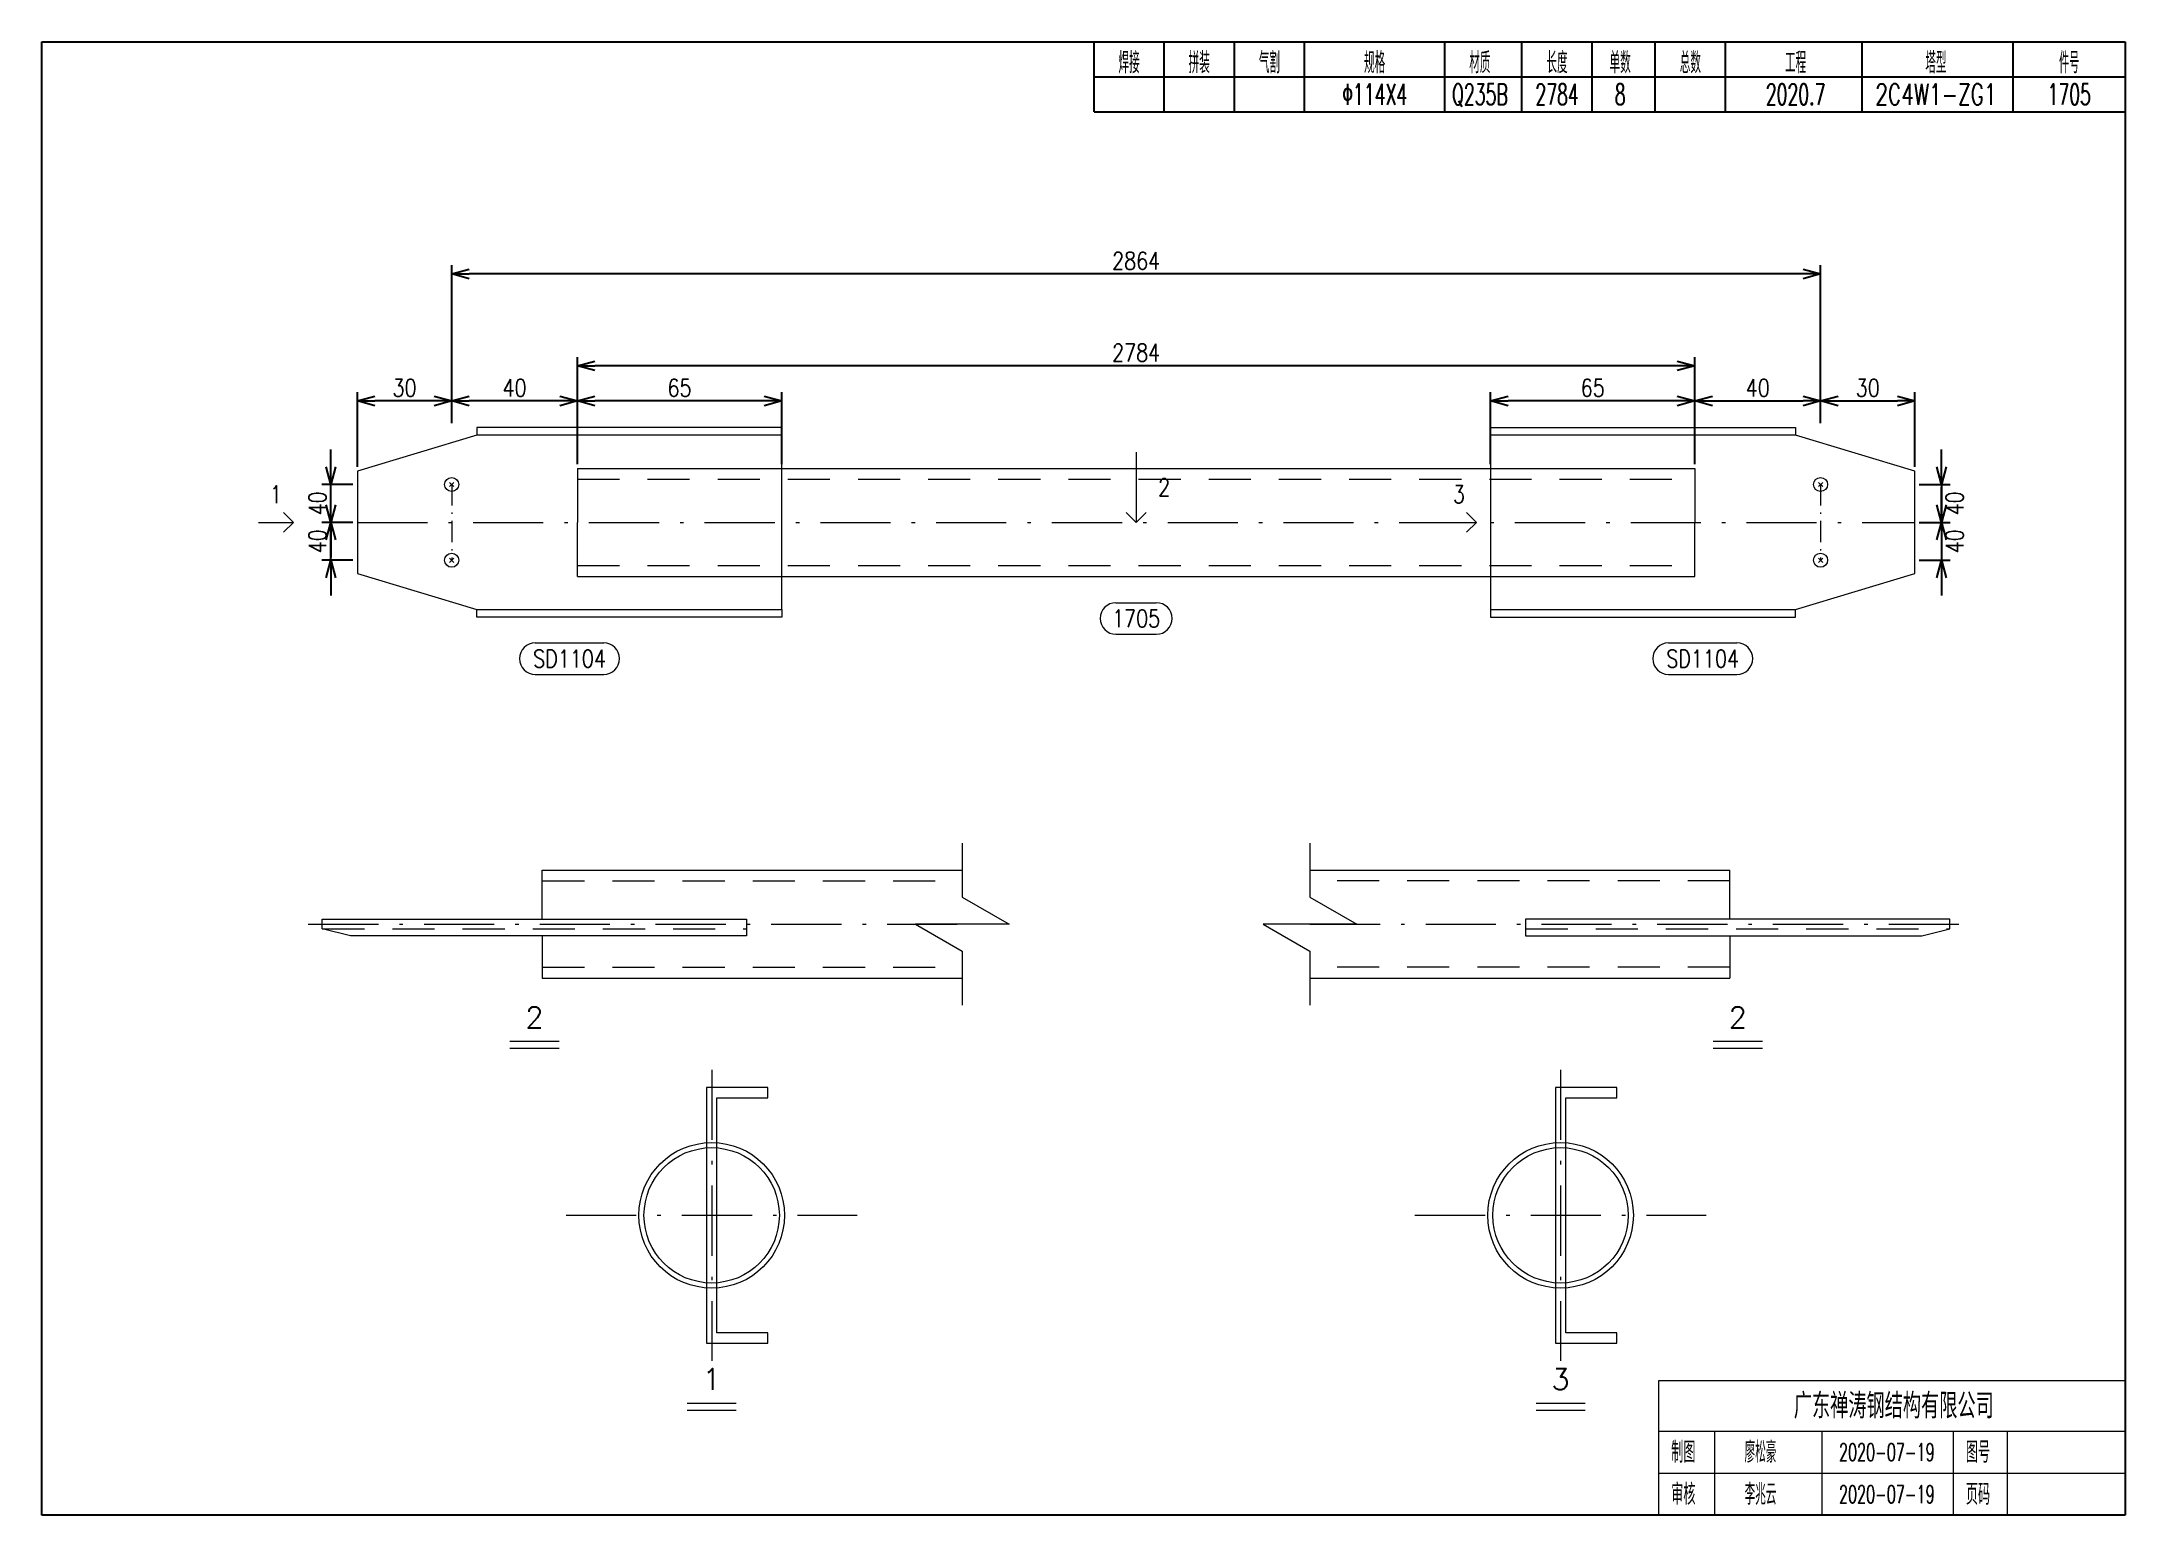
# Model space of a CAD drawing. Extents: x 154981 to 165753, y -86801 to -82885.
# Drawn here: x 157658.1 to 157955.1, y -83946.7 to -83736.7 of the extents above; entities that cross this region are included whole.
import ezdxf
from ezdxf.enums import TextEntityAlignment as Align

# ---------------------------------------------------------------- set-up
doc = ezdxf.new("R2010")
doc.units = 0
doc.header["$MEASUREMENT"] = 0
for name, pattern in [('一点画线', [5.2, 3, -1, 0.2, -1]), ('长一点画线', [16.5, 10, -3, 0.5, -3]), ('长虚线', [10, 6, -4])]:
    doc.linetypes.add(name, pattern=pattern)
doc.layers.get('0').update_dxf_attribs({"linetype": 'CONTINUOUS', "lineweight": 25})
doc.layers.get('Defpoints').update_dxf_attribs({"linetype": 'CONTINUOUS'})
doc.layers.add('4', color=7, linetype='CONTINUOUS', lineweight=25)
doc.layers.add('5', color=7, linetype='CONTINUOUS', lineweight=25)
doc.styles.add('DimFont', font='simplex.shx', dxfattribs={"width": 0.8, "bigfont": 'gbhzfs.shx'})
doc.styles.get("Standard").update_dxf_attribs({"font": 'simplex.shx', "width": 0.7, "height": 3, "bigfont": 'gbhzfs.shx'})
doc.dimstyles.new('DHDxfDimStyleOpen30', dxfattribs={"dimtxt": 2.5, "dimasz": 2.5, "dimexe": 1.25, "dimexo": 0.625, "dimtad": 2, "dimtxsty": 'DimFont', "dimblk": 'OPEN30', "dimblk1": 'OPEN30', "dimblk2": 'OPEN30', "dimcen": 2.5, "dimadec": 0, "dimazin": 0, "dimtfac": 1, "dimtmove": 0, "dimatfit": 3, "dimfxl": 0, "dimarcsym": 0})

msp = doc.modelspace()

# ---------------------------------------------------------------- texts
at = {"layer": '4', "color": 1, "linetype": 'Continuous', "lineweight": 25}
for s, width, p in [('焊接', 0.7, (157813.11666, -83739.66733)), ('拼装', 0.7, (157823.11666, -83739.66733)), ('气割', 0.7, (157833.11666, -83739.66733)), ('规格', 0.7, (157848.11666, -83739.66733)), ('材质', 0.7, (157863.11666, -83739.66733)), ('长度', 0.7, (157874.11666, -83739.66733)), ('单数', 0.7, (157883.11666, -83739.66733)), ('总数', 0.7, (157893.11666, -83739.66733)), ('工程', 0.7, (157908.11666, -83739.66733)), ('塔型', 0.7, (157928.11666, -83739.66733)), ('件号', 0.6, (157947.11666, -83739.66733)), ('Φ114X4', 0.6, (157848.11666, -83744.16733)), ('Q235B', 0.6, (157863.11666, -83744.16733)), ('2784', 0.6, (157874.11666, -83744.16733)), ('8', 0.6, (157883.11666, -83744.16733)), ('2020.7', 0.6, (157908.11666, -83744.16733)), ('2C4W1-ZG1', 0.7, (157928.11666, -83744.16733)), ('1705', 0.6, (157947.11666, -83744.16733))]:
    msp.add_text(s, height=3, dxfattribs=dict(at, width=width)).set_placement(p, align=Align.MIDDLE_CENTER)
at = {"layer": '4', "color": 1, "linetype": 'Continuous', "lineweight": 13}
msp.add_text('广东禅涛钢结构有限公司', height=3.6, dxfattribs=at).set_placement((157922.11666, -83931.06733), align=Align.MIDDLE_CENTER)
for s, height, width, p in [('制图', 3, 0.8, (157892.11666, -83937.66733)), ('廖松豪', 3, 0.7, (157903.11666, -83937.66733)), ('2020-07-19', 2.5, 0.6, (157921.11666, -83937.66733)), ('图号', 3, 0.8, (157934.11666, -83937.66733)), ('审核', 3, 0.8, (157892.11666, -83943.66733)), ('李兆云', 3, 0.7, (157903.11666, -83943.66733)), ('2020-07-19', 2.5, 0.6, (157921.11666, -83943.66733)), ('页码', 3, 0.8, (157934.11666, -83943.66733))]:
    msp.add_text(s, height=height, dxfattribs=dict(at, width=width)).set_placement(p, align=Align.MIDDLE_CENTER)
at = {"layer": '5', "color": 6, "linetype": 'Continuous', "lineweight": 13, "width": 0.8}
for s, p in [('1', (157691.51266, -83801.16733)), ('2', (157818.11666, -83800.16733)), ('3', (157860.13666, -83801.16733)), ('1705', (157814.11666, -83818.86233)), ('SD1104', (157733.35666, -83824.58733)), ('SD1104', (157894.87666, -83824.58733))]:
    msp.add_text(s, height=2.5, dxfattribs=at).set_placement(p, align=Align.MIDDLE_CENTER)
at = {"layer": '5', "color": 7, "linetype": 'Continuous', "lineweight": 13}
for s, p in [('2', (157728.35666, -83878.11233)), ('2', (157899.87666, -83878.11233)), ('1', (157753.61666, -83929.66733)), ('3', (157874.61666, -83929.66733))]:
    msp.add_text(s, height=3, dxfattribs=at).set_placement(p, align=Align.BOTTOM_CENTER)

# ---------------------------------------------------------------- blocks, each defined once
blk = doc.blocks.new('_OPEN30')
at = {"color": 0, "linetype": 'ByBlock', "lineweight": -2}
for p, q in [((-1, 0.27), (0, 0)), ((0, 0), (-1, -0.27)), ((0, 0), (-1, 0))]:
    blk.add_line(p, q, dxfattribs=at)
blk = doc.blocks.new('*D402')
at = {"layer": '5', "color": 3, "linetype": 'Continuous', "lineweight": -2}
for p, q in [((157716.56, -83791.04), (157716.56, -83768.52)), ((157911.68, -83791.04), (157911.68, -83768.52)), ((157909.18, -83769.77), (157719.06, -83769.77))]:
    blk.add_line(p, q, dxfattribs=at)
at = {"layer": 'Defpoints', "color": 0, "linetype": 'Continuous'}
for p in [(157716.56, -83769.77), (157716.56, -83791.67), (157911.68, -83791.67)]:
    blk.add_point(p, dxfattribs=at)
at = {"layer": '5', "color": 3, "linetype": 'Continuous', "lineweight": -2, "xscale": 2.5, "yscale": 2.5, "zscale": 2.5, "rotation": 180}
blk.add_blockref('_OPEN30', (157716.56, -83769.77), dxfattribs=at)
at = {"layer": '5', "color": 3, "linetype": 'Continuous', "lineweight": -2, "xscale": 2.5, "yscale": 2.5, "zscale": 2.5}
blk.add_blockref('_OPEN30', (157911.68, -83769.77), dxfattribs=at)
at = {"layer": '5', "color": 6, "linetype": 'Continuous', "lineweight": 13, "insert": (157814.12, -83767.89), "char_height": 2.5, "attachment_point": 5, "line_spacing_factor": 0.6, "style": 'DimFont'}
blk.add_mtext('2864', dxfattribs=at)
blk = doc.blocks.new('*D403')
at = {"layer": '5', "color": 3, "linetype": 'Continuous', "lineweight": -2}
for p, q in [((157734.48, -83796.85), (157734.48, -83781.62)), ((157891.26, -83782.87), (157736.98, -83782.87)), ((157893.76, -83796.85), (157893.76, -83781.62))]:
    blk.add_line(p, q, dxfattribs=at)
at = {"layer": 'Defpoints', "color": 0, "linetype": 'Continuous'}
for p in [(157734.48, -83782.87), (157734.48, -83797.47), (157893.76, -83797.47)]:
    blk.add_point(p, dxfattribs=at)
at = {"layer": '5', "color": 3, "linetype": 'Continuous', "lineweight": -2, "xscale": 2.5, "yscale": 2.5, "zscale": 2.5, "rotation": 180}
blk.add_blockref('_OPEN30', (157734.48, -83782.87), dxfattribs=at)
at = {"layer": '5', "color": 3, "linetype": 'Continuous', "lineweight": -2, "xscale": 2.5, "yscale": 2.5, "zscale": 2.5}
blk.add_blockref('_OPEN30', (157893.76, -83782.87), dxfattribs=at)
at = {"layer": '5', "color": 6, "linetype": 'Continuous', "lineweight": 13, "insert": (157814.12, -83780.99), "char_height": 2.5, "attachment_point": 5, "line_spacing_factor": 0.6, "style": 'DimFont'}
blk.add_mtext('2784', dxfattribs=at)
blk = doc.blocks.new('*D404')
at = {"layer": '5', "color": 3, "linetype": 'Continuous', "lineweight": -2}
for p, q in [((157928.92, -83797.27), (157928.92, -83794.77)), ((157925.74, -83799.77), (157930.17, -83799.77)), ((157928.92, -83799.77), (157928.92, -83805.17)), ((157925.74, -83805.17), (157930.17, -83805.17)), ((157928.92, -83807.67), (157928.92, -83810.17))]:
    blk.add_line(p, q, dxfattribs=at)
at = {"layer": 'Defpoints', "color": 0, "linetype": 'Continuous'}
for p in [(157925.12, -83799.77), (157925.12, -83805.17), (157928.92, -83805.17)]:
    blk.add_point(p, dxfattribs=at)
at = {"layer": '5', "color": 3, "linetype": 'Continuous', "lineweight": -2, "xscale": 2.5, "yscale": 2.5, "zscale": 2.5}
for p, rotation in [((157928.92, -83799.77), 270), ((157928.92, -83805.17), 90)]:
    blk.add_blockref('_OPEN30', p, dxfattribs=dict(at, rotation=rotation))
at = {"layer": '5', "color": 6, "linetype": 'Continuous', "lineweight": 13, "insert": (157930.79, -83802.47), "char_height": 2.5, "attachment_point": 5, "rotation": 90, "line_spacing_factor": 0.6, "style": 'DimFont'}
blk.add_mtext('40', dxfattribs=at)
blk = doc.blocks.new('*D405')
at = {"layer": '5', "color": 3, "linetype": 'Continuous', "lineweight": -2}
for p, q in [((157928.92, -83802.67), (157928.92, -83800.17)), ((157925.74, -83805.17), (157930.17, -83805.17)), ((157928.92, -83805.17), (157928.92, -83810.57)), ((157925.74, -83810.57), (157930.17, -83810.57)), ((157928.92, -83813.07), (157928.92, -83815.57))]:
    blk.add_line(p, q, dxfattribs=at)
at = {"layer": 'Defpoints', "color": 0, "linetype": 'Continuous'}
for p in [(157925.12, -83805.17), (157925.12, -83810.57), (157928.92, -83810.57)]:
    blk.add_point(p, dxfattribs=at)
at = {"layer": '5', "color": 3, "linetype": 'Continuous', "lineweight": -2, "xscale": 2.5, "yscale": 2.5, "zscale": 2.5}
for p, rotation in [((157928.92, -83805.17), 270), ((157928.92, -83810.57), 90)]:
    blk.add_blockref('_OPEN30', p, dxfattribs=dict(at, rotation=rotation))
at = {"layer": '5', "color": 6, "linetype": 'Continuous', "lineweight": 13, "insert": (157930.79, -83807.87), "char_height": 2.5, "attachment_point": 5, "rotation": 90, "line_spacing_factor": 0.6, "style": 'DimFont'}
blk.add_mtext('40', dxfattribs=at)
blk = doc.blocks.new('*D406')
at = {"layer": '5', "color": 3, "linetype": 'Continuous', "lineweight": -2}
for p, q in [((157911.68, -83791.04), (157911.68, -83786.62)), ((157925.12, -83797.25), (157925.12, -83786.62)), ((157914.18, -83787.87), (157922.62, -83787.87))]:
    blk.add_line(p, q, dxfattribs=at)
at = {"layer": 'Defpoints', "color": 0, "linetype": 'Continuous'}
for p in [(157925.12, -83787.87), (157911.68, -83791.67), (157925.12, -83797.88)]:
    blk.add_point(p, dxfattribs=at)
at = {"layer": '5', "color": 3, "linetype": 'Continuous', "lineweight": -2, "xscale": 2.5, "yscale": 2.5, "zscale": 2.5, "rotation": 180}
blk.add_blockref('_OPEN30', (157911.68, -83787.87), dxfattribs=at)
at = {"layer": '5', "color": 3, "linetype": 'Continuous', "lineweight": -2, "xscale": 2.5, "yscale": 2.5, "zscale": 2.5}
blk.add_blockref('_OPEN30', (157925.12, -83787.87), dxfattribs=at)
at = {"layer": '5', "color": 6, "linetype": 'Continuous', "lineweight": 13, "insert": (157918.4, -83785.99), "char_height": 2.5, "attachment_point": 5, "line_spacing_factor": 0.6, "style": 'DimFont'}
blk.add_mtext('30', dxfattribs=at)
blk = doc.blocks.new('*D407')
at = {"layer": '5', "color": 3, "linetype": 'Continuous', "lineweight": -2}
for p, q in [((157893.76, -83796.85), (157893.76, -83786.62)), ((157911.68, -83791.04), (157911.68, -83786.62)), ((157896.26, -83787.87), (157909.18, -83787.87))]:
    blk.add_line(p, q, dxfattribs=at)
at = {"layer": 'Defpoints', "color": 0, "linetype": 'Continuous'}
for p in [(157911.68, -83787.87), (157911.68, -83791.67), (157893.76, -83797.47)]:
    blk.add_point(p, dxfattribs=at)
at = {"layer": '5', "color": 3, "linetype": 'Continuous', "lineweight": -2, "xscale": 2.5, "yscale": 2.5, "zscale": 2.5, "rotation": 180}
blk.add_blockref('_OPEN30', (157893.76, -83787.87), dxfattribs=at)
at = {"layer": '5', "color": 3, "linetype": 'Continuous', "lineweight": -2, "xscale": 2.5, "yscale": 2.5, "zscale": 2.5}
blk.add_blockref('_OPEN30', (157911.68, -83787.87), dxfattribs=at)
at = {"layer": '5', "color": 6, "linetype": 'Continuous', "lineweight": 13, "insert": (157902.72, -83785.99), "char_height": 2.5, "attachment_point": 5, "line_spacing_factor": 0.6, "style": 'DimFont'}
blk.add_mtext('40', dxfattribs=at)
blk = doc.blocks.new('*D408')
at = {"layer": '5', "color": 3, "linetype": 'Continuous', "lineweight": -2}
for p, q in [((157864.64, -83796.85), (157864.64, -83786.62)), ((157893.76, -83796.85), (157893.76, -83786.62)), ((157891.26, -83787.87), (157867.14, -83787.87))]:
    blk.add_line(p, q, dxfattribs=at)
at = {"layer": 'Defpoints', "color": 0, "linetype": 'Continuous'}
for p in [(157864.64, -83787.87), (157864.64, -83797.47), (157893.76, -83797.47)]:
    blk.add_point(p, dxfattribs=at)
at = {"layer": '5', "color": 3, "linetype": 'Continuous', "lineweight": -2, "xscale": 2.5, "yscale": 2.5, "zscale": 2.5, "rotation": 180}
blk.add_blockref('_OPEN30', (157864.64, -83787.87), dxfattribs=at)
at = {"layer": '5', "color": 3, "linetype": 'Continuous', "lineweight": -2, "xscale": 2.5, "yscale": 2.5, "zscale": 2.5}
blk.add_blockref('_OPEN30', (157893.76, -83787.87), dxfattribs=at)
at = {"layer": '5', "color": 6, "linetype": 'Continuous', "lineweight": 13, "insert": (157879.2, -83785.99), "char_height": 2.5, "attachment_point": 5, "line_spacing_factor": 0.6, "style": 'DimFont'}
blk.add_mtext('65', dxfattribs=at)
blk = doc.blocks.new('*D409')
at = {"layer": '5', "color": 3, "linetype": 'Continuous', "lineweight": -2}
for p, q in [((157699.32, -83797.27), (157699.32, -83794.77)), ((157702.49, -83799.77), (157698.07, -83799.77)), ((157699.32, -83805.17), (157699.32, -83799.77)), ((157702.49, -83805.17), (157698.07, -83805.17)), ((157699.32, -83807.67), (157699.32, -83810.17))]:
    blk.add_line(p, q, dxfattribs=at)
at = {"layer": 'Defpoints', "color": 0, "linetype": 'Continuous'}
for p in [(157699.32, -83799.77), (157703.12, -83799.77), (157703.12, -83805.17)]:
    blk.add_point(p, dxfattribs=at)
at = {"layer": '5', "color": 3, "linetype": 'Continuous', "lineweight": -2, "xscale": 2.5, "yscale": 2.5, "zscale": 2.5}
for p, rotation in [((157699.32, -83799.77), 270), ((157699.32, -83805.17), 90)]:
    blk.add_blockref('_OPEN30', p, dxfattribs=dict(at, rotation=rotation))
at = {"layer": '5', "color": 6, "linetype": 'Continuous', "lineweight": 13, "insert": (157697.44, -83802.47), "char_height": 2.5, "attachment_point": 5, "rotation": 90, "line_spacing_factor": 0.6, "style": 'DimFont'}
blk.add_mtext('40', dxfattribs=at)
blk = doc.blocks.new('*D410')
at = {"layer": '5', "color": 3, "linetype": 'Continuous', "lineweight": -2}
for p, q in [((157699.32, -83802.67), (157699.32, -83800.17)), ((157702.49, -83805.17), (157698.07, -83805.17)), ((157699.32, -83810.57), (157699.32, -83805.17)), ((157702.49, -83810.57), (157698.07, -83810.57)), ((157699.32, -83813.07), (157699.32, -83815.57))]:
    blk.add_line(p, q, dxfattribs=at)
at = {"layer": 'Defpoints', "color": 0, "linetype": 'Continuous'}
for p in [(157699.32, -83805.17), (157703.12, -83805.17), (157703.12, -83810.57)]:
    blk.add_point(p, dxfattribs=at)
at = {"layer": '5', "color": 3, "linetype": 'Continuous', "lineweight": -2, "xscale": 2.5, "yscale": 2.5, "zscale": 2.5}
for p, rotation in [((157699.32, -83805.17), 270), ((157699.32, -83810.57), 90)]:
    blk.add_blockref('_OPEN30', p, dxfattribs=dict(at, rotation=rotation))
at = {"layer": '5', "color": 6, "linetype": 'Continuous', "lineweight": 13, "insert": (157697.44, -83807.87), "char_height": 2.5, "attachment_point": 5, "rotation": 90, "line_spacing_factor": 0.6, "style": 'DimFont'}
blk.add_mtext('40', dxfattribs=at)
blk = doc.blocks.new('*D411')
at = {"layer": '5', "color": 3, "linetype": 'Continuous', "lineweight": -2}
for p, q in [((157703.12, -83797.25), (157703.12, -83786.62)), ((157716.56, -83791.04), (157716.56, -83786.62)), ((157714.06, -83787.87), (157705.62, -83787.87))]:
    blk.add_line(p, q, dxfattribs=at)
at = {"layer": 'Defpoints', "color": 0, "linetype": 'Continuous'}
for p in [(157703.12, -83787.87), (157716.56, -83791.67), (157703.12, -83797.88)]:
    blk.add_point(p, dxfattribs=at)
at = {"layer": '5', "color": 3, "linetype": 'Continuous', "lineweight": -2, "xscale": 2.5, "yscale": 2.5, "zscale": 2.5, "rotation": 180}
blk.add_blockref('_OPEN30', (157703.12, -83787.87), dxfattribs=at)
at = {"layer": '5', "color": 3, "linetype": 'Continuous', "lineweight": -2, "xscale": 2.5, "yscale": 2.5, "zscale": 2.5}
blk.add_blockref('_OPEN30', (157716.56, -83787.87), dxfattribs=at)
at = {"layer": '5', "color": 6, "linetype": 'Continuous', "lineweight": 13, "insert": (157709.84, -83785.99), "char_height": 2.5, "attachment_point": 5, "line_spacing_factor": 0.6, "style": 'DimFont'}
blk.add_mtext('30', dxfattribs=at)
blk = doc.blocks.new('*D412')
at = {"layer": '5', "color": 3, "linetype": 'Continuous', "lineweight": -2}
for p, q in [((157716.56, -83791.04), (157716.56, -83786.62)), ((157734.48, -83796.85), (157734.48, -83786.62)), ((157731.98, -83787.87), (157719.06, -83787.87))]:
    blk.add_line(p, q, dxfattribs=at)
at = {"layer": 'Defpoints', "color": 0, "linetype": 'Continuous'}
for p in [(157716.56, -83787.87), (157716.56, -83791.67), (157734.48, -83797.47)]:
    blk.add_point(p, dxfattribs=at)
at = {"layer": '5', "color": 3, "linetype": 'Continuous', "lineweight": -2, "xscale": 2.5, "yscale": 2.5, "zscale": 2.5, "rotation": 180}
blk.add_blockref('_OPEN30', (157716.56, -83787.87), dxfattribs=at)
at = {"layer": '5', "color": 3, "linetype": 'Continuous', "lineweight": -2, "xscale": 2.5, "yscale": 2.5, "zscale": 2.5}
blk.add_blockref('_OPEN30', (157734.48, -83787.87), dxfattribs=at)
at = {"layer": '5', "color": 6, "linetype": 'Continuous', "lineweight": 13, "insert": (157725.52, -83785.99), "char_height": 2.5, "attachment_point": 5, "line_spacing_factor": 0.6, "style": 'DimFont'}
blk.add_mtext('40', dxfattribs=at)
blk = doc.blocks.new('*D413')
at = {"layer": '5', "color": 3, "linetype": 'Continuous', "lineweight": -2}
for p, q in [((157734.48, -83796.85), (157734.48, -83786.62)), ((157763.6, -83796.85), (157763.6, -83786.62)), ((157761.1, -83787.87), (157736.98, -83787.87))]:
    blk.add_line(p, q, dxfattribs=at)
at = {"layer": 'Defpoints', "color": 0, "linetype": 'Continuous'}
for p in [(157734.48, -83787.87), (157734.48, -83797.47), (157763.6, -83797.47)]:
    blk.add_point(p, dxfattribs=at)
at = {"layer": '5', "color": 3, "linetype": 'Continuous', "lineweight": -2, "xscale": 2.5, "yscale": 2.5, "zscale": 2.5, "rotation": 180}
blk.add_blockref('_OPEN30', (157734.48, -83787.87), dxfattribs=at)
at = {"layer": '5', "color": 3, "linetype": 'Continuous', "lineweight": -2, "xscale": 2.5, "yscale": 2.5, "zscale": 2.5}
blk.add_blockref('_OPEN30', (157763.6, -83787.87), dxfattribs=at)
at = {"layer": '5', "color": 6, "linetype": 'Continuous', "lineweight": 13, "insert": (157749.04, -83785.99), "char_height": 2.5, "attachment_point": 5, "line_spacing_factor": 0.6, "style": 'DimFont'}
blk.add_mtext('65', dxfattribs=at)
blk = doc.blocks.new('CTDHK')
at = {"color": 0, "linetype": 'Continuous'}
for p, q in [((0, 210), (297, 210)), ((0, 0), (0, 210)), ((297, 210), (297, 0)), ((297, 0), (0, 0))]:
    blk.add_line(p, q, dxfattribs=at)

# ---------------------------------------------------------------- dimensions: what is measured, and where the dimension line sits
at = {"layer": '5', "color": 6, "linetype": 'Continuous', "lineweight": 13}
for base, p1, p2, text, picture, middle in [((157716.55666, -83769.76733), (157911.67666, -83791.66733), (157716.55666, -83791.66733), '2864', '*D402', (157814.11666, -83769.76733)), ((157734.47666, -83782.86733), (157893.75666, -83797.47233), (157734.47666, -83797.47233), '2784', '*D403', (157814.11666, -83782.86733)), ((157703.11666, -83787.86733), (157716.55666, -83791.66733), (157703.11666, -83797.87733), '30', '*D411', (157709.83666, -83787.86733)), ((157716.55666, -83787.86733), (157734.47666, -83797.47233), (157716.55666, -83791.66733), '40', '*D412', (157725.51666, -83787.86733)), ((157734.47666, -83787.86733), (157763.59666, -83797.47233), (157734.47666, -83797.47233), '65', '*D413', (157749.03666, -83787.86733)), ((157864.63666, -83787.86733), (157893.75666, -83797.47233), (157864.63666, -83797.47233), '65', '*D408', (157879.19666, -83787.86733)), ((157911.67666, -83787.86733), (157893.75666, -83797.47233), (157911.67666, -83791.66733), '40', '*D407', (157902.71666, -83787.86733)), ((157925.11666, -83787.86733), (157911.67666, -83791.66733), (157925.11666, -83797.87733), '30', '*D406', (157918.39666, -83787.86733))]:
    dim = msp.add_linear_dim(base=base, p1=p1, p2=p2, text=text, dimstyle='DHDxfDimStyleOpen30', override={"dimtxt": 2.5, "dimclrd": 3, "dimclre": 3, "dimclrt": 6}, dxfattribs=at)
    dim.commit()
    dim.dimension.update_dxf_attribs({"geometry": picture, "text_midpoint": middle, "dimtype": 160})
for base, p1, p2, picture, middle in [((157699.31666, -83799.76733), (157703.11666, -83805.16733), (157703.11666, -83799.76733), '*D409', (157699.31666, -83802.46733)), ((157928.91666, -83805.16733), (157925.11666, -83799.76733), (157925.11666, -83805.16733), '*D404', (157928.91666, -83802.46733)), ((157699.31666, -83805.16733), (157703.11666, -83810.56733), (157703.11666, -83805.16733), '*D410', (157699.31666, -83807.86733)), ((157928.91666, -83810.56733), (157925.11666, -83805.16733), (157925.11666, -83810.56733), '*D405', (157928.91666, -83807.86733))]:
    dim = msp.add_linear_dim(base=base, p1=p1, p2=p2, angle=90, text='40', dimstyle='DHDxfDimStyleOpen30', override={"dimtxt": 2.5, "dimclrd": 3, "dimclre": 3, "dimclrt": 6}, dxfattribs=at)
    dim.commit()
    dim.dimension.update_dxf_attribs({"geometry": picture, "text_midpoint": middle, "dimtype": 160})

# ---------------------------------------------------------------- linework, layer by layer
at = {"layer": '4', "color": 1, "linetype": 'Continuous', "lineweight": 25}
for p, q in [((157808.11666, -83746.66733), (157808.11666, -83736.66733)), ((157818.11666, -83746.66733), (157818.11666, -83736.66733)), ((157828.11666, -83746.66733), (157828.11666, -83736.66733)), ((157838.11666, -83746.66733), (157838.11666, -83736.66733)), ((157858.11666, -83746.66733), (157858.11666, -83736.66733)), ((157869.11666, -83746.66733), (157869.11666, -83736.66733)), ((157879.11666, -83746.66733), (157879.11666, -83736.66733)), ((157888.11666, -83746.66733), (157888.11666, -83736.66733)), ((157898.11666, -83746.66733), (157898.11666, -83736.66733)), ((157917.61666, -83746.66733), (157917.61666, -83736.66733)), ((157939.11666, -83746.66733), (157939.11666, -83736.66733)), ((157808.11666, -83741.66733), (157955.11666, -83741.66733)), ((157808.11666, -83746.66733), (157955.11666, -83746.66733))]:
    msp.add_line(p, q, dxfattribs=at)
at = {"layer": '4', "color": 1, "linetype": 'Continuous', "lineweight": 18}
for p, q in [((157888.61666, -83946.66733), (157888.61666, -83927.46733)), ((157888.61666, -83927.46733), (157955.11666, -83927.46733)), ((157888.61666, -83934.66733), (157955.11666, -83934.66733)), ((157896.61666, -83946.66733), (157896.61666, -83934.66733)), ((157911.91666, -83946.66733), (157911.91666, -83934.66733)), ((157930.61666, -83946.66733), (157930.61666, -83934.66733)), ((157938.31666, -83946.66733), (157938.31666, -83934.66733)), ((157888.61666, -83940.66733), (157955.11666, -83940.66733))]:
    msp.add_line(p, q, dxfattribs=at)
msp.add_lwpolyline([(157658.11666, -83736.66733), (157658.11666, -83946.66733), (157955.11666, -83946.66733), (157955.11666, -83736.66733)], close=True, dxfattribs=at)
at = {"layer": '5', "color": 7, "linetype": 'Continuous', "lineweight": 13}
for p, q in [((157720.14066, -83791.66733), (157720.14066, -83792.74733)), ((157763.59666, -83791.66733), (157720.14066, -83791.66733)), ((157763.59666, -83792.74733), (157763.59666, -83791.66733)), ((157864.63666, -83791.66733), (157908.09266, -83791.66733)), ((157864.63666, -83792.74733), (157864.63666, -83791.66733)), ((157908.09266, -83791.66733), (157908.09266, -83792.74733)), ((157720.14066, -83792.74733), (157703.11666, -83797.87733)), ((157763.59666, -83792.74733), (157720.14066, -83792.74733)), ((157763.59666, -83817.58733), (157763.59666, -83792.74733)), ((157864.63666, -83792.74733), (157864.63666, -83817.58733)), ((157908.09266, -83792.74733), (157864.63666, -83792.74733)), ((157925.11666, -83797.87733), (157908.09266, -83792.74733)), ((157703.11666, -83797.87733), (157703.11666, -83812.45733)), ((157734.47666, -83797.47233), (157734.47666, -83805.16733)), ((157734.47666, -83797.47233), (157893.75666, -83797.47233)), ((157893.75666, -83797.47233), (157893.75666, -83805.16733)), ((157925.11666, -83812.45733), (157925.11666, -83797.87733)), ((157716.25666, -83799.46733), (157716.85666, -83800.06733)), ((157716.85666, -83799.46733), (157716.25666, -83800.06733)), ((157911.97666, -83800.06733), (157911.37666, -83799.46733)), ((157911.37666, -83800.06733), (157911.97666, -83799.46733)), ((157734.47666, -83812.86233), (157734.47666, -83805.16733)), ((157893.75666, -83812.86233), (157893.75666, -83805.16733)), ((157716.25666, -83810.26733), (157716.85666, -83810.86733)), ((157716.85666, -83810.26733), (157716.25666, -83810.86733)), ((157911.97666, -83810.86733), (157911.37666, -83810.26733)), ((157911.37666, -83810.86733), (157911.97666, -83810.26733)), ((157703.11666, -83812.45733), (157720.14066, -83817.58733)), ((157734.47666, -83812.86233), (157893.75666, -83812.86233)), ((157908.09266, -83817.58733), (157925.11666, -83812.45733)), ((157720.14066, -83818.66733), (157720.14066, -83817.58733)), ((157720.14066, -83817.58733), (157763.59666, -83817.58733)), ((157763.59666, -83818.66733), (157720.14066, -83818.66733)), ((157763.59666, -83817.58733), (157763.59666, -83818.66733)), ((157864.63666, -83817.58733), (157864.63666, -83818.66733)), ((157864.63666, -83817.58733), (157908.09266, -83817.58733)), ((157864.63666, -83818.66733), (157908.09266, -83818.66733)), ((157908.09266, -83818.66733), (157908.09266, -83817.58733)), ((157789.34139, -83850.87483), (157789.34139, -83858.56983)), ((157838.89194, -83850.87483), (157838.89194, -83858.56983)), ((157729.47666, -83861.72533), (157729.47666, -83854.72233)), ((157729.47666, -83854.72233), (157789.34139, -83854.72233)), ((157838.89194, -83854.72233), (157898.75666, -83854.72233)), ((157898.75666, -83861.72533), (157898.75666, -83854.72233)), ((157789.34139, -83858.56983), (157796.00546, -83862.41733)), ((157838.89194, -83858.56983), (157845.556, -83862.41733)), ((157698.11666, -83861.72533), (157758.59666, -83861.72533)), ((157698.11666, -83863.10933), (157698.11666, -83861.72533)), ((157702.11666, -83864.10933), (157698.11666, -83863.10933)), ((157758.59666, -83861.72533), (157758.59666, -83864.10933)), ((157782.67733, -83862.41733), (157789.34139, -83866.26483)), ((157796.00546, -83862.41733), (157782.67733, -83862.41733)), ((157832.22787, -83862.41733), (157838.89194, -83866.26483)), ((157845.556, -83862.41733), (157832.22787, -83862.41733)), ((157869.63666, -83861.72533), (157869.63666, -83864.10933)), ((157930.11666, -83861.72533), (157869.63666, -83861.72533)), ((157926.11666, -83864.10933), (157930.11666, -83863.10933)), ((157930.11666, -83863.10933), (157930.11666, -83861.72533)), ((157758.59666, -83864.10933), (157702.11666, -83864.10933)), ((157729.47666, -83864.10933), (157729.47666, -83870.11233)), ((157789.34139, -83866.26483), (157789.34139, -83873.95983)), ((157838.89194, -83866.26483), (157838.89194, -83873.95983)), ((157869.63666, -83864.10933), (157926.11666, -83864.10933)), ((157898.75666, -83864.10933), (157898.75666, -83870.11233)), ((157729.47666, -83870.11233), (157789.34139, -83870.11233)), ((157838.89194, -83870.11233), (157898.75666, -83870.11233)), ((157724.85666, -83879.11233), (157731.85666, -83879.11233)), ((157724.85666, -83880.11233), (157731.85666, -83880.11233)), ((157896.37666, -83879.11233), (157903.37666, -83879.11233)), ((157896.37666, -83880.11233), (157903.37666, -83880.11233)), ((157752.88866, -83885.71733), (157752.88866, -83922.11733)), ((157761.62466, -83885.71733), (157752.88866, -83885.71733)), ((157754.34466, -83887.17333), (157761.62466, -83887.17333)), ((157754.34466, -83920.66133), (157754.34466, -83887.17333)), ((157761.62466, -83887.17333), (157761.62466, -83885.71733)), ((157873.88866, -83885.71733), (157873.88866, -83922.11733)), ((157882.62466, -83885.71733), (157873.88866, -83885.71733)), ((157875.34466, -83887.17333), (157882.62466, -83887.17333)), ((157875.34466, -83920.66133), (157875.34466, -83887.17333)), ((157882.62466, -83887.17333), (157882.62466, -83885.71733)), ((157752.88866, -83922.11733), (157761.62466, -83922.11733)), ((157761.62466, -83920.66133), (157754.34466, -83920.66133)), ((157761.62466, -83922.11733), (157761.62466, -83920.66133)), ((157873.88866, -83922.11733), (157882.62466, -83922.11733)), ((157882.62466, -83920.66133), (157875.34466, -83920.66133)), ((157882.62466, -83922.11733), (157882.62466, -83920.66133)), ((157750.11666, -83930.66733), (157757.11666, -83930.66733)), ((157750.11666, -83931.66733), (157757.11666, -83931.66733)), ((157871.11666, -83930.66733), (157878.11666, -83930.66733)), ((157871.11666, -83931.66733), (157878.11666, -83931.66733))]:
    msp.add_line(p, q, dxfattribs=at)
at = {"layer": '5', "color": 6, "linetype": 'Continuous', "lineweight": 13}
for p, q in [((157814.11666, -83795.16733), (157814.11666, -83805.16733)), ((157694.01266, -83805.16733), (157692.59845, -83803.75312)), ((157814.11666, -83805.16733), (157812.70245, -83803.75312)), ((157814.11666, -83805.16733), (157815.53088, -83803.75312)), ((157862.63666, -83805.16733), (157861.22245, -83803.75312)), ((157689.01266, -83805.16733), (157694.01266, -83805.16733)), ((157694.01266, -83805.16733), (157692.59845, -83806.58155)), ((157857.63666, -83805.16733), (157862.63666, -83805.16733)), ((157862.63666, -83805.16733), (157861.22245, -83806.58155))]:
    msp.add_line(p, q, dxfattribs=at)
at = {"layer": '5', "color": 240, "linetype": '一点画线', "lineweight": 13}
for p, q in [((157716.55666, -83799.76733), (157716.55666, -83799.76733)), ((157716.55666, -83799.76733), (157716.55666, -83810.56733)), ((157911.67666, -83799.76733), (157911.67666, -83799.76733)), ((157911.67666, -83799.76733), (157911.67666, -83810.56733)), ((157716.55666, -83810.56733), (157716.55666, -83810.56733)), ((157911.67666, -83810.56733), (157911.67666, -83810.56733))]:
    msp.add_line(p, q, dxfattribs=at)
at = {"layer": '5', "color": 7, "linetype": '长虚线', "lineweight": 13}
for p, q in [((157734.47666, -83799.01133), (157893.75666, -83799.01133)), ((157734.47666, -83811.32333), (157893.75666, -83811.32333)), ((157729.47666, -83856.26133), (157789.34139, -83856.26133)), ((157898.75666, -83856.26133), (157838.89194, -83856.26133)), ((157698.11666, -83863.10933), (157758.59666, -83863.10933)), ((157869.63666, -83863.10933), (157930.11666, -83863.10933)), ((157729.47666, -83868.57333), (157789.34139, -83868.57333)), ((157898.75666, -83868.57333), (157838.89194, -83868.57333))]:
    msp.add_line(p, q, dxfattribs=at)
at = {"layer": '5', "color": 240, "linetype": '长一点画线', "lineweight": 13}
for p, q in [((157703.11666, -83805.16733), (157925.11666, -83805.16733)), ((157696.11666, -83862.41733), (157789.34139, -83862.41733)), ((157838.89194, -83862.41733), (157932.11666, -83862.41733)), ((157753.61666, -83883.16733), (157753.61666, -83924.66733)), ((157874.61666, -83883.16733), (157874.61666, -83924.66733)), ((157732.86666, -83903.91733), (157774.36666, -83903.91733)), ((157853.86666, -83903.91733), (157895.36666, -83903.91733))]:
    msp.add_line(p, q, dxfattribs=at)
at = {"layer": '5', "color": 3, "linetype": 'Continuous', "lineweight": 13}
for p, q in [((157811.24166, -83816.61233), (157816.99166, -83816.61233)), ((157811.24166, -83821.11233), (157816.99166, -83821.11233)), ((157728.48166, -83822.33733), (157738.23166, -83822.33733)), ((157890.00166, -83822.33733), (157899.75166, -83822.33733)), ((157728.48166, -83826.83733), (157738.23166, -83826.83733)), ((157890.00166, -83826.83733), (157899.75166, -83826.83733))]:
    msp.add_line(p, q, dxfattribs=at)
at = {"layer": '5', "color": 7, "linetype": 'Continuous', "lineweight": 13}
for centre, radius in [((157716.55666, -83799.76733), 1), ((157911.67666, -83799.76733), 1), ((157716.55666, -83810.56733), 1), ((157911.67666, -83810.56733), 1), ((157753.61666, -83903.91733), 10.374), ((157874.61666, -83903.91733), 10.374), ((157753.61666, -83903.91733), 9.646), ((157874.61666, -83903.91733), 9.646)]:
    msp.add_circle(centre, radius, dxfattribs=at)
at = {"layer": '5', "color": 3, "linetype": 'Continuous', "lineweight": 13}
for centre, start, end in [((157811.24166, -83818.86233), 90, 270), ((157816.99166, -83818.86233), 270, 90), ((157728.48166, -83824.58733), 90, 270), ((157738.23166, -83824.58733), 270, 90), ((157890.00166, -83824.58733), 90, 270), ((157899.75166, -83824.58733), 270, 90)]:
    msp.add_arc(centre, 2.25, start, end, dxfattribs=at)

# ---------------------------------------------------------------- block references
at = {"color": 2, "linetype": 'Continuous'}
msp.add_blockref('CTDHK', (157658.11666, -83946.66733), dxfattribs=at)

msp.set_redraw_order([(e.dxf.handle, doc.entitydb.next_handle()) for e in msp.query("TEXT MTEXT ATTDEF DIMENSION ARC_DIMENSION")])  # texts and dimensions are drawn at this point

doc.saveas('drawing.dxf')
